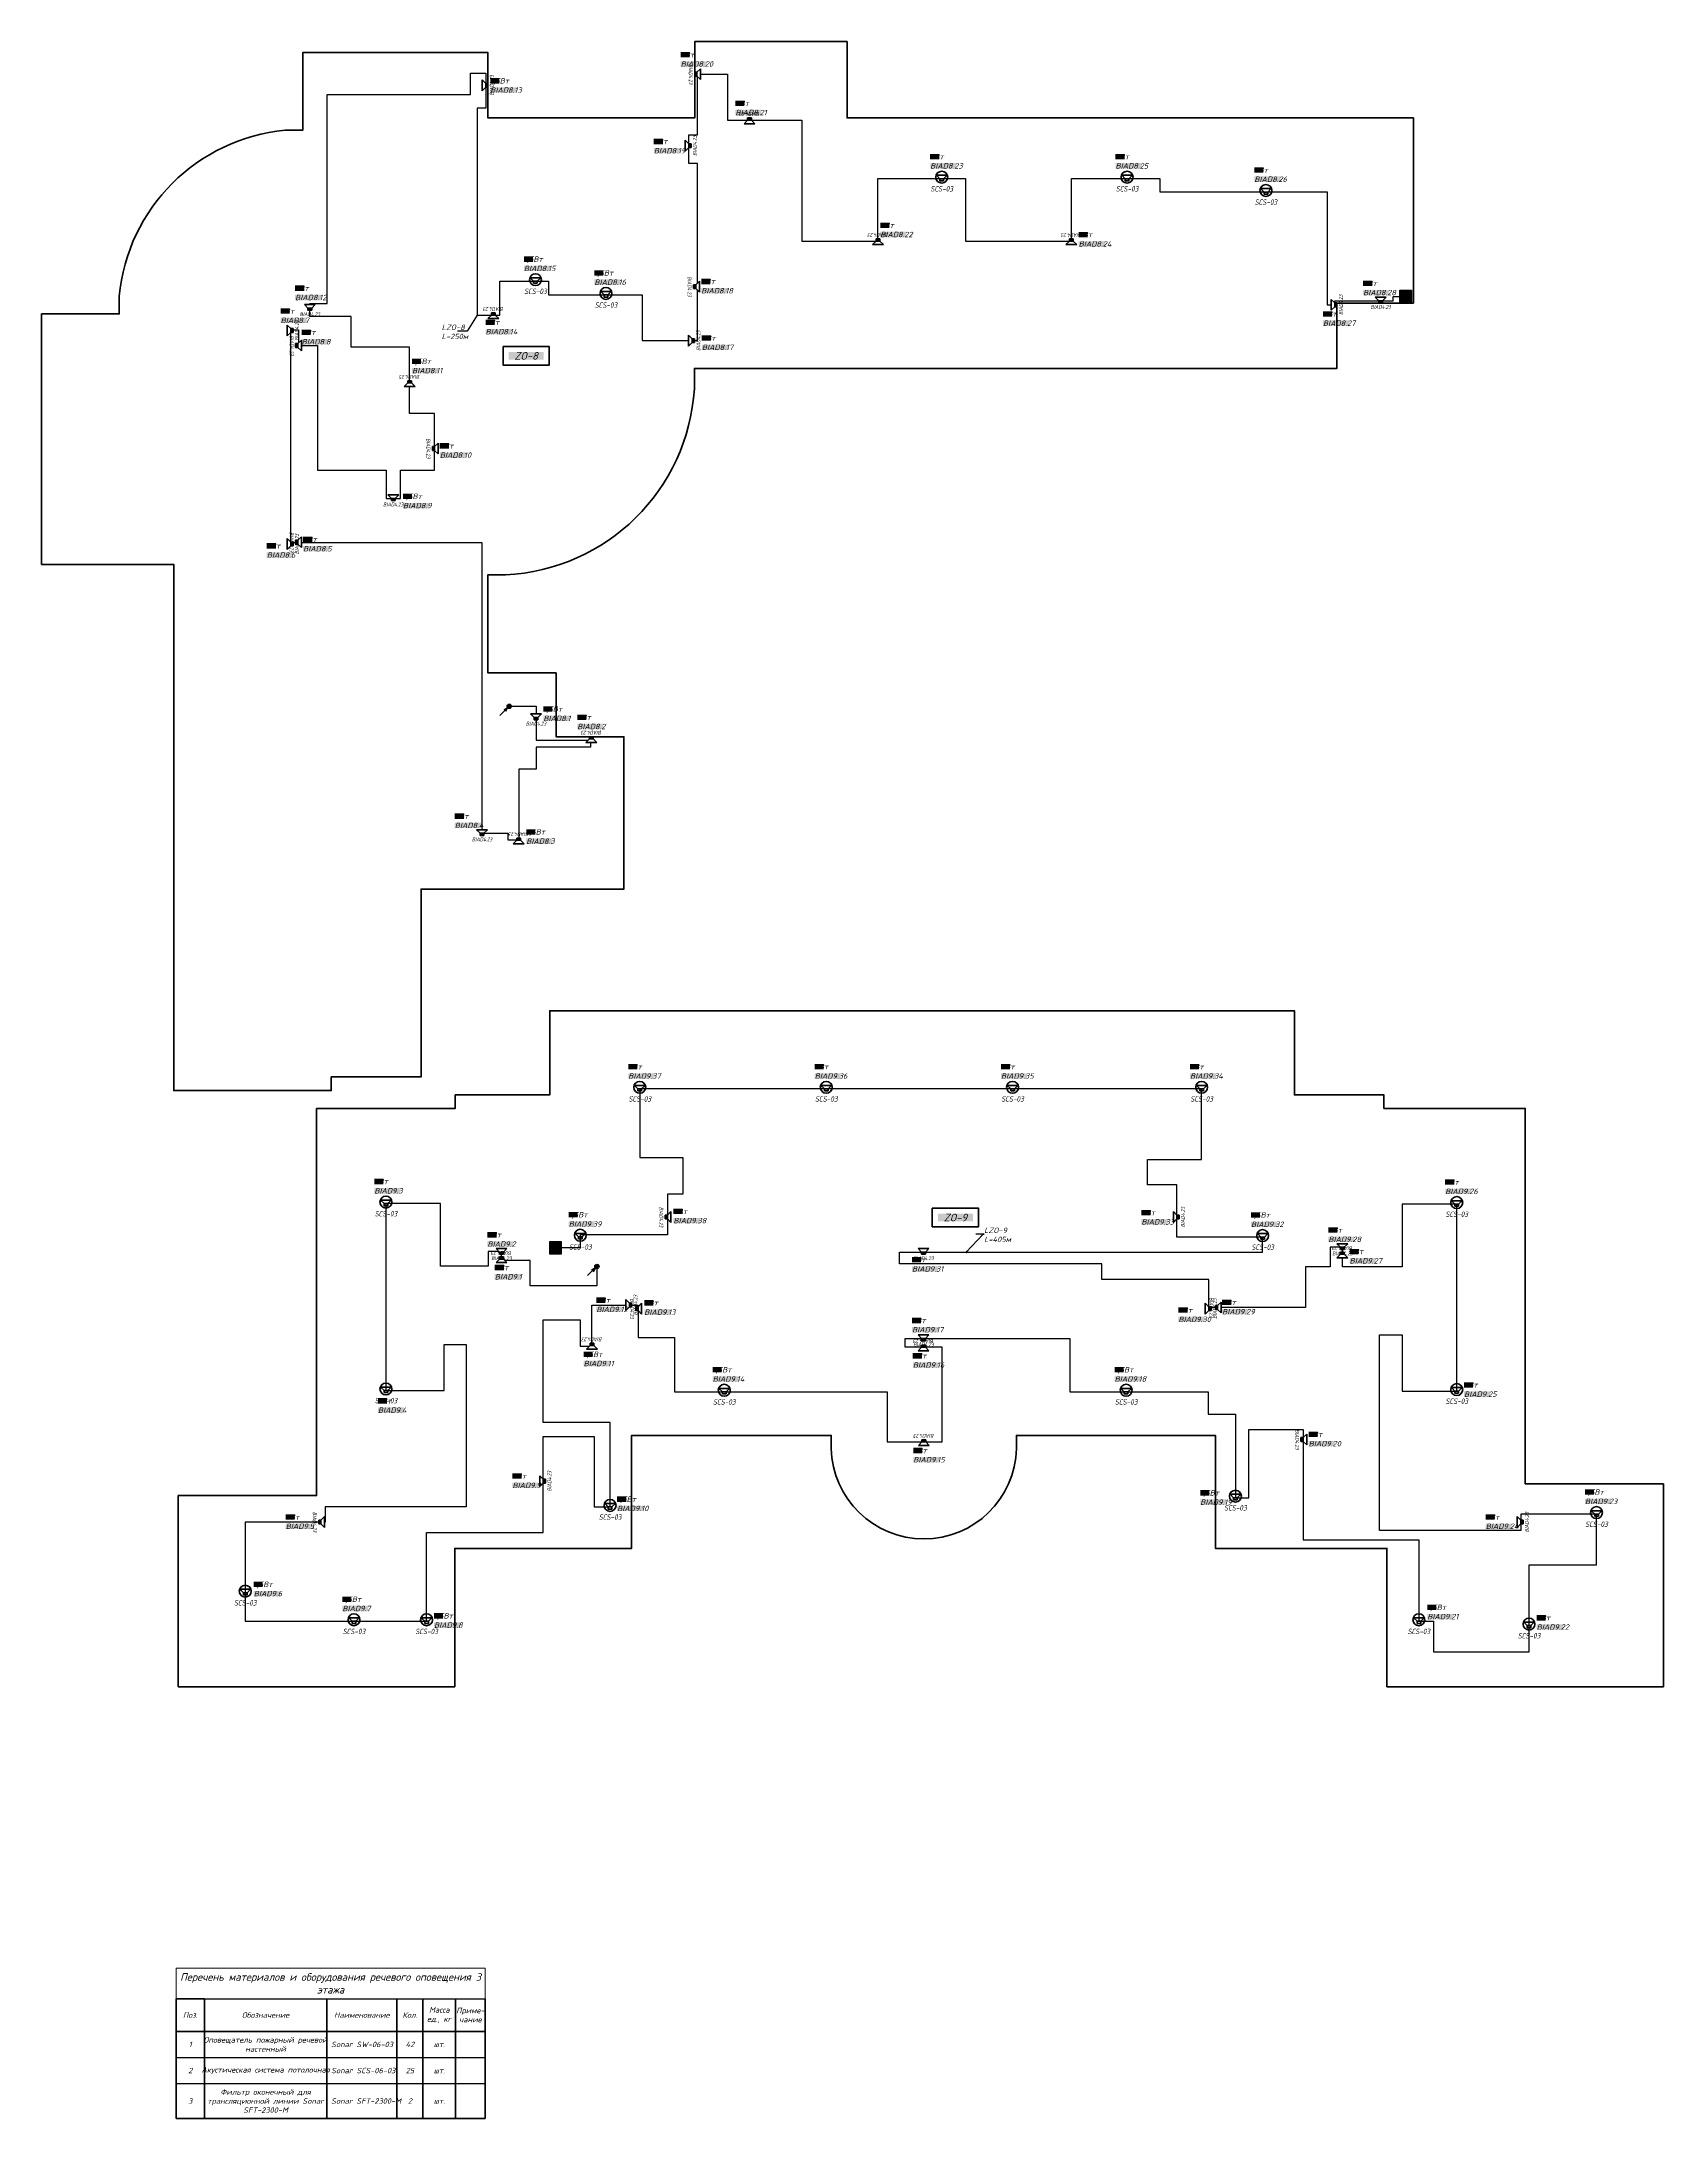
# Model space of a CAD drawing. Extents: x -152830 to 1281226, y -304852 to -2349.
# Drawn here: x 565870 to 640366, y -143858 to -48475 of the extents above; entities that cross this region are included whole.
import ezdxf
from ezdxf import colors
from ezdxf.entities.mleader import LeaderData, LeaderLine
from ezdxf.enums import TextEntityAlignment as Align
from ezdxf.math import Vec2, Vec3

# ---------------------------------------------------------------- set-up
doc = ezdxf.new("R2010")
doc.units = 0
doc.header["$LTSCALE"] = 100
doc.linetypes.add('CONTI', pattern=[0])
doc.layers.get('Defpoints').update_dxf_attribs({"color": 42})
for name, color, linetype in [('_1', 7, 'Continuous'), ('_СОУЭ_Аннотации', 7, 'Continuous'), ('ODG - Проводка', 3, 'Continuous')]:
    doc.layers.add(name, color=color, linetype=linetype)
for name, color, linetype, lineweight in [('_13_СОУЭ_линии', 5, 'Continuous', 70), ('_СОУЭ Оповещение_речевое', 7, 'Continuous', 30), ('НО Оповещатели Речь', 5, 'Continuous', 50), ('Радио', 5, 'Continuous', 30)]:
    doc.layers.add(name, color=color, linetype=linetype, lineweight=lineweight)
doc.styles.add('OlympDesign', font='isocpeui.ttf', dxfattribs={"height": 250})
doc.linetypes.add('Открыто в трубе', pattern='A,2,[1,BDG_GOST,S=1,R=0,X=0,Y=0],-4', length=6)

# ---------------------------------------------------------------- blocks, each defined once
blk = doc.blocks.new('*U105')
at = {"layer": 'НО Оповещатели Речь', "color": 5}
for p, q in [((-84, -184), (-242, -26)), ((-242, -26), (242, -26)), ((-84, -184), (84, -184)), ((-84, -281), (-84, -184)), ((84, -281), (-84, -281)), ((84, -184), (242, -26)), ((84, -281), (84, -184))]:
    blk.add_line(p, q, dxfattribs=at)
blk.add_circle((0, -114), 273, dxfattribs=at)
at = {"layer": 'Defpoints', "lineweight": 50, "ltscale": 100, "style": 'OlympDesign', "width": 0.8}
blk.add_text('SСS-03', height=250, dxfattribs=at).set_placement((0, -649), align=Align.MIDDLE_CENTER)
blk = doc.blocks.new('*U120')
at = {"layer": 'ODG - Проводка'}
h = blk.add_hatch(color=0, dxfattribs=at)
edge = h.paths.add_edge_path()
edge.add_arc((0, 0), 50, 0, 360)
at = {"layer": 'ODG - Проводка', "color": 0}
for points in [[(0, 0), (212, 212)], [(35, 35), (85, 122)], [(35, 35), (122, 85)]]:
    blk.add_lwpolyline(points, dxfattribs=at)
blk.add_circle((0, 0), 50, dxfattribs=at)
blk = doc.blocks.new('SFT-2300-М')
at = {"true_color": 0xffffff}
h = blk.add_hatch(color=7, dxfattribs=at)
h.dxf.hatch_style = 1
h.paths.add_polyline_path([(250, 292), (-274, 292), (-274, -295), (250, -295)])
at = {"layer": '_1', "lineweight": 30}
h = blk.add_hatch(color=5, dxfattribs=at)
h.dxf.hatch_style = 1
h.paths.add_polyline_path([(177, -2, 1), (-202, -2, 1)])
at = {"color": 5, "lineweight": 30}
blk.add_lwpolyline([(-274, 292), (250, 292), (250, -295), (-274, -295)], close=True, dxfattribs=at)
blk.add_circle((-12, -2), 189, dxfattribs=at)
blk = doc.blocks.new('*U104')
at = {"color": 5}
blk.add_wipeout([(-348, 366), (348, 366), (121, 140), (121, 0), (-121, 0), (-121, 140)], dxfattribs=at).dxf.layer = 'НО Оповещатели Речь'
at = {"layer": 'НО Оповещатели Речь'}
h = blk.add_hatch(color=5, dxfattribs=at)
h.dxf.hatch_style = 1
h.set_gradient(color1=(0, 0, 255), color2=(0, 0, 255), tint=1)
h.paths.add_polyline_path([(-121, 0), (121, 0), (121, 140), (-121, 140)])
at = {"layer": 'НО Оповещатели Речь', "color": 5}
for p, q in [((-121, 140), (-348, 366)), ((-348, 366), (348, 366)), ((121, 140), (-121, 140)), ((-121, 140), (-121, 0)), ((-121, 0), (121, 0)), ((121, 140), (348, 366)), ((121, 0), (121, 140))]:
    blk.add_line(p, q, dxfattribs=at)
at = {"layer": 'Defpoints', "lineweight": 50, "ltscale": 100, "style": 'OlympDesign', "width": 0.8}
blk.add_text('BIAD4.23', height=250, dxfattribs=at).set_placement((0, -250), align=Align.MIDDLE_CENTER)
blk = doc.blocks.new('_ArchTick')
at = {"color": 0, "linetype": 'ByBlock', "const_width": 0.15}
blk.add_lwpolyline([(-0.5, -0.5), (0.5, 0.5)], dxfattribs=at)
blk = doc.blocks.new('*T2332')
at = {"color": 0, "lineweight": 50, "transparency": 16777216}
for p, q in [((0, -1410), (1300, -1410)), ((0, -1410), (0, -6910)), ((1300, -1410), (1300, -6910)), ((6919, -1410), (6919, -6910)), ((10139, -1410), (10139, -6910)), ((11339, -1410), (11339, -6910)), ((12839, -1410), (12839, -6910)), ((14195, -1410), (14195, -6910)), ((0, -2910), (14195, -2910)), ((0, -6910), (14195, -6910))]:
    blk.add_line(p, q, dxfattribs=at)
at = {"color": 0, "linetype": 'ByBlock', "lineweight": -2, "transparency": 16777216}
blk.add_line((1300, -1410), (14195, -1410), dxfattribs=at)
at = {"color": 0, "transparency": 16777216}
for p, q in [((0, -4110), (1300, -4110)), ((12839, -4110), (14195, -4110)), ((0, -5310), (1300, -5310)), ((12839, -5310), (14195, -5310))]:
    blk.add_line(p, q, dxfattribs=at)
at = {"color": 0, "lineweight": -2, "transparency": 16777216}
for p, q in [((1300, -4110), (12839, -4110)), ((1300, -5310), (12839, -5310))]:
    blk.add_line(p, q, dxfattribs=at)
at = {"layer": 'Defpoints', "color": 8, "linetype": 'ByBlock', "lineweight": 0, "transparency": 16777216}
for p, q in [((0, 0), (14195, 0)), ((0, 0), (0, -1410)), ((14195, 0), (14195, -1410))]:
    blk.add_line(p, q, dxfattribs=at)
at = {"color": 0, "transparency": 16777216, "style": 'OlympDesign'}
for s, insert, char_height, width, attachment_point in [('Перечень материалов и оборудования речевого оповещения 3 этажа', (7097, -705), 350, 13794.54, 5), ('Масса ед., кг', (12089, -2160), 250, 1100, 5), ('Приме- чание', (13517, -2160), 250, 955.55, 5), ('Поз.', (650, -2160), 250, 900, 5), ('Обозначение', (4110, -2160), 250, 5219.44, 5), ('Наименование', (8529, -2160), 250, 2819.56, 5), ('Кол.', (10739, -2160), 250, 800, 5), ('1', (650, -3510), 250, 900, 5), ('Оповещатель пожарный речевой настенный ', (4110, -3510), 250, 5219.44, 5), ('Sonar SW-06-03', (7119, -3510), 250, 2819.56, 4), ('42', (10739, -3510), 250, 800, 5), ('шт.', (12089, -3510), 250, 1100, 5), ('2', (650, -4710), 250, 900, 5), ('Акустическая система потолочная', (4110, -4710), 250, 5219.44, 5), ('Sonar SCS-06-03', (7119, -4710), 250, 2819.56, 4), ('25', (10739, -4710), 250, 800, 5), ('шт.', (12089, -4710), 250, 1100, 5), ('Фильтр оконечный для трансляционной линии Sonar SFT-2300-М', (4110, -6110), 250, 5219.44, 5), ('3', (650, -6110), 250, 900, 5), ('Sonar SFT-2300-М', (7119, -6110), 250, 2819.56, 4), ('2', (10739, -6110), 250, 800, 5), ('шт.', (12089, -6110), 250, 1100, 5)]:
    blk.add_mtext(s, dxfattribs=dict(at, insert=insert, char_height=char_height, width=width, attachment_point=attachment_point))

msp = doc.modelspace()

# ---------------------------------------------------------------- linework, layer by layer
at = {"layer": '_13_СОУЭ_линии', "color": 5, "lineweight": 30}
for points in [[(587350.371028, -79005.591834), (588585.371028, -79005.591834), (588585.371028, -80563.213311), (591078.639544, -80563.213311), (591078.639544, -80887.143574), (588585.371028, -80887.143574), (588585.371028, -81887.577072), (587788.330609, -81887.577072), (587788.330609, -85155.076717), (587300.25834, -85155.076717), (587300.25834, -84851.75325), (586109.02154, -84851.75325), (586109.02154, -71497.722824), (577320.108715, -71497.722824), (577320.108715, -61719.299705), (577668.530108, -61719.299705), (577668.530108, -62438.398262), (578551.054892, -62438.398262), (578551.054892, -68158.544777), (581693.42652, -68158.544777), (581693.42652, -69453.879346), (582356.7889, -69453.879346), (582356.7889, -68158.544777), (583920.875904, -68158.544777), (583920.875904, -65561.126178), (582775.49149, -65561.126178), (582775.49149, -62510.229048), (580094.820866, -62510.229048), (580094.820866, -61106.088185), (578194.043927, -61106.088185), (578194.043927, -60506.303567), (578994.294825, -60506.303567), (578994.294825, -50899.822685), (585577.245874, -50899.822685), (585577.245874, -49933.749452), (586270.108756, -49933.749452), (586270.108756, -51531.154941), (585877.759261, -51531.154941), (585877.759261, -61035.159766), (586919.512084, -61035.159766), (586919.512084, -59480.904212), (589148.994323, -59480.904212), (589148.994323, -60112.866217), (593457.679977, -60112.866217), (593457.679977, -62209.808449), (596002.216613, -62209.808449), (596002.216613, -54083.188443), (595620.492198, -54083.188443), (595620.492198, -54083.188443), (595600.108756, -54083.188443), (595600.108756, -52764.743714), (596002.216613, -52764.743714), (596002.216613, -49974.809572), (597374.692618, -49974.809572), (597374.692618, -52085.193014), (600791.116608, -52085.193014), (600791.116608, -57640.259221), (604285.492198, -57640.259221), (604285.492198, -54772.36867), (608310.935371, -54772.36867), (608310.935371, -57640.271069), (613170.822462, -57640.271069), (613170.822462, -54772.369361), (617229.932104, -54772.369361), (617229.932104, -55384.775816), (624915.99128, -55384.775816), (624915.99128, -60565.524842), (625270.108756, -60565.524842), (625270.108756, -60384.42613), (627957.87457, -60384.42613), (627957.87457, -60182.208355), (628262.487855, -60182.208355)], [(591379.993698, -104729.312879), (591379.993698, -105614.517572), (588306.450292, -105614.517572), (588306.450292, -104462.77254), (586995.553806, -104462.77254), (586995.553806, -104039.544259), (586378.449759, -104039.544259), (586378.449759, -104710.488257), (584202.06217, -104710.488257), (584202.06217, -101842.10538), (581688.047107, -101842.10538), (581688.047107, -110424.991239), (584366.289336, -110424.991239), (584366.289336, -108317.940808), (585370.086991, -108317.940808), (585370.086991, -115764.0038), (578900.566614, -115764.0038), (578900.566614, -116469.809546), (575225.553806, -116469.809546), (575225.553806, -121024.800488), (583555.553806, -121024.80017), (583555.553806, -116954.2123), (588915.170364, -116954.2123), (588915.170364, -112531.579539), (591247.202116, -112531.579539), (591247.202116, -115774.783311), (591984.468919, -115774.783311), (591984.468919, -111901.538775), (588915.170364, -111901.538775), (588915.170364, -107184.37465), (590605.44209, -107184.37465), (590605.44209, -108397.869036), (591148.88375, -108397.869036), (591148.88375, -106502.327286), (593270.937247, -106502.327286), (593270.937247, -107995.099545), (594949.022608, -107995.099545), (594949.022608, -110484.800488), (604707.89721, -110484.800488), (604707.89721, -112790.193014), (607230.794358, -112790.193014), (607230.794358, -108440.193014), (605543.749744, -108440.193014), (605543.749744, -108039.42613), (613097.631415, -108039.42613), (613097.631415, -110484.800488), (619450.594629, -110484.800488), (619450.594629, -111506.940094), (620705.053806, -111506.940094), (620705.053806, -115349.197954), (621324.62516, -115349.197954), (621324.62516, -112220.54568), (623815.954423, -112220.54568), (623815.954423, -117279.599897), (629130.55695, -117279.599897), (629130.55695, -121024.800488), (629806.733119, -121024.800488), (629806.733119, -122422.3337), (634190.553891, -122422.3337), (634190.553891, -118425.268568), (637290.721551, -118425.268568), (637290.721551, -116103.317216), (633815.170364, -116103.317216), (633815.170364, -116853.121326), (627319.290176, -116853.121326), (627319.290176, -107869.923433), (628359.353893, -107869.923433), (628359.353893, -110452.300488), (630870.553806, -110452.300488), (630870.553806, -101867.10538), (628371.480104, -101867.10538), (628371.480104, -104753.546466), (625620.553806, -104753.546466), (625620.553806, -103849.42613), (625054.11277, -103849.42613), (625054.11277, -104753.546466), (623930.181826, -104753.546466), (623930.181826, -106615.409951), (619485.170613, -106615.409951), (619485.170613, -105327.173261), (614567.322688, -105327.173261), (614567.322688, -104610.004083), (605283.088799, -104610.004083), (605283.088799, -104069.42613), (621955.394191, -104069.42613), (621955.394191, -103379.402478), (618017.602487, -103379.402478), (618017.602487, -100985.807929), (616669.128977, -100985.807929), (616669.128977, -99824.546389), (619153.053806, -99824.546389), (619153.053806, -96570.908533), (593348.053806, -96570.908533), (593348.053806, -99718.744487), (595330.148858, -99718.744487), (595330.148858, -101408.566448), (594613.505124, -101408.566448), (594613.505124, -103271.131138), (590615.71342, -103271.131138), (590615.71342, -103876.05772), (589739.949548, -103876.05772)]]:
    msp.add_lwpolyline(points, dxfattribs=at)
at = {"layer": '_СОУЭ_Аннотации', "color": 67, "linetype": 'CONTI', "lineweight": 60, "ltscale": 100, "true_color": 0x727430}
msp.add_lwpolyline([(577060.492198, -52551.509504), (577870.492198, -52551.509504), (577870.492198, -48984.809572), (586370.492198, -48984.809572), (586370.492198, -51984.809572), (595870.492198, -51984.809572), (595870.492198, -48474.809572), (602870.492198, -48474.809572), (602870.492198, -51984.809572), (628880.492198, -51984.809572), (628880.492198, -60484.809572), (625370.492198, -60484.809572), (625370.492198, -63484.809572), (595855.492198, -63484.809572), (595855.492198, -64424.809572, -0.3823436079), (587180.371028, -72966.118076), (586370.371028, -72966.118076), (586370.371028, -77469.809572), (589500.371028, -77469.809572), (589500.371028, -80399.809572), (592620.527142, -80399.809572), (592620.492198, -87399.809572), (588391.042528, -87399.809572), (583300.371028, -87399.809572), (583300.371028, -96027.428869), (579180.553806, -96027.428869), (579180.553806, -96649.809572), (571940.371527, -96649.853967), (571940.371028, -72484.809572), (565870.492198, -72484.809572), (565870.492198, -60984.809572), (569437.19213, -60984.809572), (569437.19213, -60174.809572, -0.3603728995)], format="xyb", close=True, dxfattribs=at)
at = {"layer": '_СОУЭ_Аннотации', "color": 1, "linetype": 'CONTI', "lineweight": 60, "ltscale": 100}
for points in [[(587065.84252, -62487.733165), (589192.09852, -62487.733165), (589192.09852, -63336.242165), (587065.84252, -63336.242165)], [(606781.969929, -102058.809574), (608908.225929, -102058.809574), (608908.225929, -102907.318574), (606781.969929, -102907.318574)]]:
    msp.add_lwpolyline(points, close=True, dxfattribs=at)
at = {"layer": '_СОУЭ_Аннотации', "color": 67, "linetype": 'CONTI', "lineweight": 60, "ltscale": 100, "true_color": 0x727430}
msp.add_lwpolyline([(578500.540409, -97469.419356), (578500.540409, -115254.844294), (572150.464598, -115254.844294), (572150.553806, -124029.809572), (584850.553806, -124029.809572), (584850.553806, -117679.809572), (592970.553806, -117679.809572), (592970.553806, -112489.809572), (602140.122223, -112489.809572), (602140.122223, -113089.809572, 0.9753083606), (610650.251293, -113089.809572), (610650.251293, -112489.809572), (619785.553806, -112489.809572), (619785.553806, -117679.809572), (627665.553806, -117679.809572), (627665.553806, -124029.809572), (640365.553806, -124029.809572), (640365.553806, -114719.809572), (634015.553806, -114719.809572), (634015.553806, -97469.419356), (627525.553806, -97469.419356), (627525.553806, -96849.809572), (623415.553806, -96849.809572), (623415.553806, -92984.809572), (589215.553806, -92984.809572), (589215.553806, -96849.809572), (584875.553806, -96849.809572), (584875.540409, -97469.419356), (578500.553806, -97469.419356)], format="xyb", dxfattribs=at)

# ---------------------------------------------------------------- block references
for name, p in [('SFT-2300-М', (628536.888746, -60180.603941)), ('SFT-2300-М', (589489.954697, -103874.453306)), ('*T2332', (572050.553806, -136948.565035))]:
    msp.add_blockref(name, p)
at = {"layer": '_СОУЭ Оповещение_речевое', "color": 4, "lineweight": 50}
for p in [(607216.548404, -54588.691124), (615729.368218, -54588.691815), (622105.814154, -55201.09827), (588557.231152, -59297.226666), (591794.898674, -59929.188671), (593348.053806, -96387.230987), (601913.053806, -96387.243486), (610468.020059, -96387.230987), (619153.053806, -96387.230987), (581688.047107, -101658.427834), (630870.553806, -101683.427834), (590615.71342, -103183.224933), (621955.394191, -103195.724933), (581688.053806, -110243.622942), (597227.967278, -110301.122942), (615687.2579, -110301.122942), (630870.553806, -110268.622942), (620705.053806, -115165.520409), (591984.468919, -115591.105765), (637290.721551, -115919.63967), (575225.553806, -119528.640303), (580220.570059, -120841.122942), (583555.553806, -120841.122625), (629130.55695, -120841.122942), (634190.553891, -121041.122942)]:
    msp.add_blockref('*U105', p, dxfattribs=at)
at = {"layer": 'Радио', "xscale": 2, "yscale": 2, "zscale": 2, "rotation": 178.7329526101915}
for p in [(587350.371028, -79005.591834), (587350.371028, -79005.591834), (591379.993698, -104729.312879), (591379.993698, -104729.312879)]:
    msp.add_blockref('*U120', p, dxfattribs=at)

# ---------------------------------------------------------------- texts
at = {"layer": '_СОУЭ_Аннотации', "color": 7, "linetype": 'Открыто в трубе', "lineweight": 60, "ltscale": 100, "style": 'OlympDesign', "bg_fill": 1, "box_fill_scale": 1, "bg_fill_color": 7, "bg_fill_true_color": 16777215, "bg_fill_transparency": 0}
for s, insert, char_height, width, attachment_point in [('1,5Вт', (586478.82359, -50152.989861), 250, 418.76026667, 1), ('3Вт', (593991.753784, -52940.285128), 250, 418.76026667, 1), ('3Вт', (606683.304014, -53634.780378), 250, 418.76026667, 1), ('3Вт', (615196.123827, -53634.781068), 250, 418.76026667, 1), ('3Вт', (621572.569763, -54247.187524), 250, 418.76026667, 1), ('1,5Вт', (588023.986761, -58343.31592), 250, 418.76026667, 1), ('1,5Вт', (591261.654284, -58975.277925), 250, 418.76026667, 1), ('3Вт', (577516.146445, -59678.034946), 250, 418.76026667, 1), ('6Вт', (626568.458445, -59453.114354, 0), 250, 418.76026667, 1), ('ZO-8', (588128.97052, -62911.987665), 350, 1602.16185265, 5), ('6Вт', (590473.178158, -79382.024819, 0), 250, 418.76026667, 1), ('6Вт', (584849.209641, -83922.717917, 0), 250, 418.76026667, 1), ('3Вт', (592814.809415, -95433.32024), 250, 418.76026667, 1), ('3Вт', (601379.809415, -95433.332739), 250, 418.76026667, 1), ('3Вт', (609934.775668, -95433.32024), 250, 418.76026667, 1), ('3Вт', (618619.809415, -95433.32024), 250, 418.76026667, 1), ('3Вт', (581154.802716, -100704.517087), 250, 418.76026667, 1), ('3Вт', (630337.309415, -100729.517087), 250, 418.76026667, 1), ('1,5Вт', (590082.469029, -102229.314186), 250, 418.76026667, 1), ('ZO-9', (607845.097929, -102483.064074), 350, 1602.16185265, 5), ('6Вт', (616387.216018, -102131.775757, 0), 250, 418.76026667, 1), ('1,5Вт', (621422.1498, -102241.814186), 250, 418.76026667, 1), ('6Вт', (624973.239766, -102932.024819, 0), 250, 418.76026667, 1), ('6Вт', (586348.239766, -103152.024819, 0), 250, 418.76026667, 1), ('6Вт', (591353.445263, -106151.11784, 0), 250, 418.76026667, 1), ('6Вт', (618086.533683, -106608.641076, 0), 250, 418.76026667, 1), ('3Вт', (605851.006176, -107086.594318, 0), 250, 418.76026667, 1), ('1,5Вт', (596694.722887, -109347.212195), 250, 418.76026667, 1), ('1,5Вт', (615154.013509, -109347.212195), 250, 418.76026667, 1), ('3Вт', (631205.292885, -110044.809462), 250, 418.76026667, 1), ('3Вт', (581318.818107, -110778.108624), 250, 418.76026667, 1), ('6Вт', (587497.678228, -114230.956517, 0), 250, 418.76026667, 1), ('1,5Вт', (592306.28275, -115292.413925), 250, 418.76026667, 1), ('1,5Вт', (619087.161049, -115002.390697), 250, 418.76026667, 1), ('1,5Вт', (636757.47716, -114965.728923), 250, 418.76026667, 1), ('6Вт', (577082.678228, -116111.519438, 0), 250, 418.76026667, 1), ('6Вт', (632198.901359, -116111.519438, 0), 250, 418.76026667, 1), ('1,5Вт', (575615.379006, -119203.936573), 250, 418.76026667, 1), ('1,5Вт', (579687.325668, -119887.212195), 250, 418.76026667, 1), ('1,5Вт', (583896.474213, -120650.81366), 250, 418.76026667, 1), ('1,5Вт', (629513.659528, -120260.727031), 250, 418.76026667, 1), ('3Вт', (634538.615104, -120739.727298), 250, 418.76026667, 1)]:
    msp.add_mtext(s, dxfattribs=dict(at, insert=insert, char_height=char_height, width=width, attachment_point=attachment_point))
at = {"layer": '_СОУЭ_Аннотации', "char_height": 250, "width": 1197.06228103, "attachment_point": 1, "style": 'OlympDesign', "bg_fill": 1, "box_fill_scale": 1, "bg_fill_color": 7, "bg_fill_true_color": 16777215, "bg_fill_transparency": 0}
for s, insert in [('BIAD8.13', (586481.154482, -50578.349345, 0)), ('BIAD8.19', (593994.084677, -53365.644611, 0)), ('BIAD8.23', (606685.634906, -54060.139861, 0)), ('BIAD8.25', (615198.45472, -54060.140552, 0)), ('BIAD8.26', (621574.900656, -54672.547007, 0)), ('BIAD8.15', (588026.317654, -58768.675403, 0)), ('BIAD8.16', (591263.985176, -59400.637408, 0)), ('BIAD8.12', (577518.477337, -60103.394429, 0)), ('BIAD9.37', (592817.140307, -95858.679724, 0)), ('BIAD9.36', (601382.140307, -95858.692223, 0)), ('BIAD9.35', (609937.106561, -95858.679724, 0)), ('BIAD9.34', (618622.140307, -95858.679724, 0)), ('BIAD9.3', (581157.133609, -101129.876571, 0)), ('BIAD9.26', (630339.640307, -101154.876571, 0)), ('BIAD9.39', (590084.799922, -102654.673669, 0)), ('BIAD9.32', (621424.480693, -102667.173669, 0)), ('BIAD9.1', (586689.817756, -105078.980147, 0)), ('BIAD9.11', (590768.826092, -109063.655346, 0)), ('BIAD9.16', (605890.506065, -109132.33427, 0)), ('BIAD9.14', (596697.05378, -109772.571679, 0)), ('BIAD9.18', (615156.344401, -109772.571679, 0)), ('BIAD9.25', (631207.623777, -110470.168946, 0)), ('BIAD9.4', (581321.149, -111203.468107, 0)), ('BIAD9.15', (605908.525068, -113482.33427, 0)), ('BIAD9.23', (636759.808053, -115391.088407, 0)), ('BIAD9.10', (592308.613642, -115717.773408, 0)), ('BIAD9.19', (619089.491942, -115427.750181, 0)), ('BIAD9.6', (575617.709899, -119629.296056, 0)), ('BIAD9.7', (579689.656561, -120312.571679, 0)), ('BIAD9.8', (583898.805106, -121076.173143, 0)), ('BIAD9.21', (629515.990421, -120686.086514, 0)), ('BIAD9.22', (634540.945996, -121165.086781, 0))]:
    msp.add_mtext(s, dxfattribs=dict(at, insert=insert))

# ---------------------------------------------------------------- next in the draw order: block references
at = {"layer": '_СОУЭ Оповещение_речевое', "color": 4, "lineweight": 50, "xscale": 0.71930163509888, "yscale": 0.71930163509888, "zscale": 0.71930163509888}
for p, rotation in [((586370.492198, -50484.809572), 90), ((595870.492198, -49974.809572), 270), ((598385.492198, -51984.809572), 180), ((595700.492198, -53259.809572), 90), ((604285.492198, -57539.875779), 180), ((613170.822462, -57539.887627), 180), ((595820.492198, -59731.064349), 270), ((586620.45895, -60934.776325), 180), ((625370.492198, -60565.524842), 90), ((577420.492162, -61745.318328), 89.99999999999999), ((595855.492198, -62209.808449), 89.99999999999999), ((582775.49149, -64054.809572), 180), ((583820.492462, -67164.535194), 270), ((577420.492157, -71549.300947), 89.99999999999999), ((591120.527142, -80399.809572), 180), ((587788.330609, -85054.693275), 180), ((618117.985929, -102462.486493), 89.99999999999999), ((594513.121682, -102462.486493), 270), ((593170.553806, -106665.414112), 270), ((619585.554055, -106665.43631), 89.99999999999999), ((591148.88375, -108259.794563), 180), ((606395.572809, -112689.809572), 180), ((623715.570981, -112676.333739), 270), ((589015.553806, -114589.246624), 89.99999999999999), ((578600.553806, -116469.809546), 270), ((633915.553806, -116469.809546), 89.99999999999999)]:
    msp.add_blockref('*U104', p, dxfattribs=dict(at, rotation=rotation))
for p in [(627380.492198, -60484.809572), (582024.697265, -69554.262787), (588585.371028, -79619.809572), (586105.798361, -84934.720587), (586995.553806, -104169.809572), (606377.553922, -104169.809572), (625620.553806, -103949.809572), (606377.553806, -108139.809572)]:
    msp.add_blockref('*U104', p, dxfattribs=at)

# ---------------------------------------------------------------- next in the draw order: leaders
ml = msp.add_multileader_mtext('Standard')
ml.set_content('LZO-9^JL=405м', color=256, style='OlympDesign')
ml.set_leader_properties(color=256, linetype='ByLayer', lineweight=-1)
ml.set_arrow_properties(name='ARCHTICK')
ml.build(insert=Vec2(0, 0))
ml.multileader.update_dxf_attribs({"text_left_attachment_type": 6, "text_right_attachment_type": 6, "dogleg_length": 50, "arrow_head_size": 100})
ctx = ml.context
ctx.base_point, ctx.char_height, ctx.arrow_head_size, ctx.landing_gap_size, ctx.plane_origin = Vec3(609162.763842, -103243.969287), 250, 100, 0, Vec3(608171.898256, -103738.541042)
ctx.left_attachment, ctx.right_attachment = 6, 6
notes = []
notes.append((ctx, [(1, (1, 1, 0), (609112.763842, -103243.969287), (1, 0), 50, [(0, [(608338.311649, -104069.42613)], 0, [])])]))
ctx.mtext.insert, ctx.mtext.width, ctx.mtext.flow_direction = Vec3(609162.763842, -102943.969287), 383.66637116, 5
ctx.mtext.has_bg_fill, ctx.mtext.bg_color, ctx.mtext.bg_scale_factor, ctx.mtext.bg_transparency, ctx.mtext.use_window_bg_color = 1, -1027028792, 1.5, 0, 1
for ctx, leaders in notes:
    for number, flags, end, landing, length, lines in leaders:
        leader = LeaderData()
        leader.index, (leader.has_last_leader_line, leader.has_dogleg_vector, leader.attachment_direction) = number, flags
        leader.last_leader_point, leader.dogleg_vector, leader.dogleg_length = Vec3(end), Vec3(landing), length
        for number, points, colour, breaks in lines:
            line = LeaderLine()
            line.index, line.vertices, line.color, line.breaks = number, Vec3.list(points), colors.encode_raw_color(colour), breaks
            leader.lines.append(line)
        ctx.leaders.append(leader)

# ---------------------------------------------------------------- next in the draw order: block references
for p, rotation in [((577540.49197, -62434.793802), 270), ((577540.492153, -71464.534887), 270), ((625620.553806, -104069.809572), 180), ((586995.553806, -104289.814949), 180), ((592970.553806, -106502.327286), 89.99999999999999), ((619785.553806, -106615.409951), 270), ((606377.553806, -108339.809572), 180)]:
    msp.add_blockref('*U104', p, dxfattribs=dict(at, rotation=rotation))

# ---------------------------------------------------------------- next in the draw order: texts
at = {"layer": '_СОУЭ_Аннотации', "color": 7, "linetype": 'Открыто в трубе', "lineweight": 60, "ltscale": 100, "char_height": 250, "width": 418.76026667, "attachment_point": 1, "style": 'OlympDesign', "bg_fill": 1, "box_fill_scale": 1, "bg_fill_color": 7, "bg_fill_true_color": 16777215, "bg_fill_transparency": 0}
for s, insert in [('6Вт', (595223.178158, -48957.024819, 0)), ('6Вт', (597738.178158, -51185.47461, 0)), ('3Вт', (604391.80964, -56786.873741, 0)), ('3Вт', (613502.124805, -57219.40487, 0)), ('6Вт', (596169.026138, -59368.788464, 0)), ('3Вт', (576850.678123, -60727.533575, 0)), ('6Вт', (624723.178181, -60858.551396, 0)), ('6Вт', (586263.420322, -61249.594994, 0)), ('6Вт', (596197.238081, -61963.460255, 0)), ('1,5Вт', (582887.359626, -63037.024819, 0)), ('3Вт', (584162.238346, -66918.187, 0)), ('1,5Вт', (582470.643721, -69235.973757, 0)), ('1,5Вт', (588917.116978, -79006.544421, 0)), ('1,5Вт', (588130.076493, -84648.027519, 0)), ('6Вт', (594891.930386, -102073.52767, 0)), ('3Вт', (605851.006292, -104291.810127, 0)), ('1,5Вт', (590766.495199, -108638.295862, 0)), ('6Вт', (624065.060384, -112318.043631, 0)), ('3Вт', (605906.194176, -113056.974787, 0))]:
    msp.add_mtext(s, dxfattribs=dict(at, insert=insert))
at = {"layer": '_СОУЭ_Аннотации', "char_height": 250, "width": 1197.06228103, "attachment_point": 1, "style": 'OlympDesign', "bg_fill": 1, "box_fill_scale": 1, "bg_fill_color": 7, "bg_fill_true_color": 16777215, "bg_fill_transparency": 0}
for s, insert in [('BIAD8.20', (595225.509051, -49382.384303, 0)), ('BIAD8.21', (597740.509051, -51610.834093, 0)), ('BIAD8.22', (604394.140533, -57212.233224, 0)), ('BIAD8.24', (613504.455698, -57644.764353, 0)), ('BIAD8.18', (596171.357031, -59794.147948, 0)), ('BIAD8.28', (626570.789338, -59878.473837, 0)), ('BIAD8.7', (576853.009015, -61152.893058, 0)), ('BIAD8.14', (586265.751215, -61674.954477, 0)), ('BIAD8.27', (624725.509073, -61283.910879, 0)), ('BIAD8.17', (596199.568974, -62388.819738, 0)), ('BIAD8.11', (582889.690518, -63462.384303, 0)), ('BIAD8.10', (584164.569238, -67343.546483, 0)), ('BIAD8.9', (582472.974613, -69661.333241, 0)), ('BIAD8.1', (588919.44787, -79431.903904, 0)), ('BIAD8.2', (590475.509051, -79807.384303, 0)), ('BIAD8.4', (584851.540533, -84348.077401, 0)), ('BIAD8.3', (588132.407386, -85073.387002, 0)), ('BIAD9.38', (594894.261279, -102498.887153, 0)), ('BIAD9.33', (616389.54691, -102557.135241, 0)), ('BIAD9.31', (605853.337185, -104717.16961)), ('BIAD9.20', (624067.391277, -112743.403115, 0)), ('BIAD9.9', (587500.00912, -114656.316, 0)), ('BIAD9.5', (577085.00912, -116536.878922, 0)), ('BIAD9.24', (632201.232251, -116536.878922, 0))]:
    msp.add_mtext(s, dxfattribs=dict(at, insert=insert))

# ---------------------------------------------------------------- next in the draw order: block references
at = {"layer": '_СОУЭ Оповещение_речевое', "color": 4, "lineweight": 50, "xscale": 0.71930163509888, "yscale": 0.71930163509888, "zscale": 0.71930163509888}
msp.add_blockref('*U104', (578194.043927, -60814.814618), dxfattribs=at)

# ---------------------------------------------------------------- next in the draw order: texts
at = {"layer": '_СОУЭ_Аннотации', "color": 7, "linetype": 'Открыто в трубе', "lineweight": 60, "ltscale": 100, "char_height": 250, "width": 418.76026667, "attachment_point": 1, "style": 'OlympDesign', "bg_fill": 1, "box_fill_scale": 1, "bg_fill_color": 7, "bg_fill_true_color": 16777215, "bg_fill_transparency": 0}
for s, insert in [('6Вт', (577819.385985, -61709.076611, 0)), ('3Вт', (576214.577851, -71508.976791, 0)), ('6Вт', (577882.238037, -71218.186692, 0)), ('6Вт', (625946.427533, -103921.152459, 0)), ('6Вт', (586687.486864, -104653.620663, 0)), ('6Вт', (593549.36251, -106276.455289, 0)), ('6Вт', (620092.490007, -106257.119844, 0)), ('3Вт', (605888.175173, -108706.974787, 0))]:
    msp.add_mtext(s, dxfattribs=dict(at, insert=insert))
at = {"layer": '_СОУЭ_Аннотации', "char_height": 250, "width": 1197.06228103, "attachment_point": 1, "style": 'OlympDesign', "bg_fill": 1, "box_fill_scale": 1, "bg_fill_color": 7, "bg_fill_true_color": 16777215, "bg_fill_transparency": 0}
for s, insert in [('BIAD8.8', (577821.716877, -62134.436095, 0)), ('BIAD8.6', (576216.908744, -71934.336274, 0)), ('BIAD8.5', (577884.568929, -71643.546176, 0)), ('BIAD9.2', (586350.570658, -103577.384303, 0)), ('BIAD9.28', (624975.570658, -103357.384303, 0)), ('BIAD9.27', (625948.758425, -104346.511942, 0)), ('BIAD9.12', (591355.776155, -106576.477323, 0)), ('BIAD9.13', (593551.693402, -106701.814772, 0)), ('BIAD9.29', (620094.820899, -106682.479327, 0)), ('BIAD9.17', (605853.337068, -107511.953802)), ('BIAD9.30', (618088.864576, -107034.00056, 0))]:
    msp.add_mtext(s, dxfattribs=dict(at, insert=insert))

# ---------------------------------------------------------------- next in the draw order: leaders
ml = msp.add_multileader_mtext('Standard')
ml.set_content('LZO-8^JL=250м', color=256, style='OlympDesign')
ml.set_leader_properties(color=256, linetype='ByLayer', lineweight=-1)
ml.set_arrow_properties(name='ARCHTICK')
ml.build(insert=Vec2(0, 0))
ml.multileader.update_dxf_attribs({"text_left_attachment_type": 6, "text_right_attachment_type": 6, "dogleg_length": 50, "arrow_head_size": 100})
ctx = ml.context
ctx.base_point, ctx.char_height, ctx.arrow_head_size, ctx.landing_gap_size, ctx.plane_origin = Vec3(584247.904427, -61774.719386), 250, 100, 0, Vec3(585711.345869, -60704.274678)
ctx.left_attachment, ctx.right_attachment = 6, 6
notes = []
notes.append((ctx, [(0, (1, 1, 0), (585417.601396, -61774.719386), (-1, 0), 50, [(0, [(585877.759261, -61035.159766)], 0, [])])]))
ctx.mtext.insert, ctx.mtext.width, ctx.mtext.flow_direction = Vec3(584247.904427, -61474.719386), 383.66637116, 5
ctx.mtext.has_bg_fill, ctx.mtext.bg_color, ctx.mtext.bg_scale_factor, ctx.mtext.bg_transparency, ctx.mtext.use_window_bg_color = 1, -1027028792, 1.5, 0, 1
for ctx, leaders in notes:
    for number, flags, end, landing, length, lines in leaders:
        leader = LeaderData()
        leader.index, (leader.has_last_leader_line, leader.has_dogleg_vector, leader.attachment_direction) = number, flags
        leader.last_leader_point, leader.dogleg_vector, leader.dogleg_length = Vec3(end), Vec3(landing), length
        for number, points, colour, breaks in lines:
            line = LeaderLine()
            line.index, line.vertices, line.color, line.breaks = number, Vec3.list(points), colors.encode_raw_color(colour), breaks
            leader.lines.append(line)
        ctx.leaders.append(leader)

doc.saveas('drawing.dxf')
